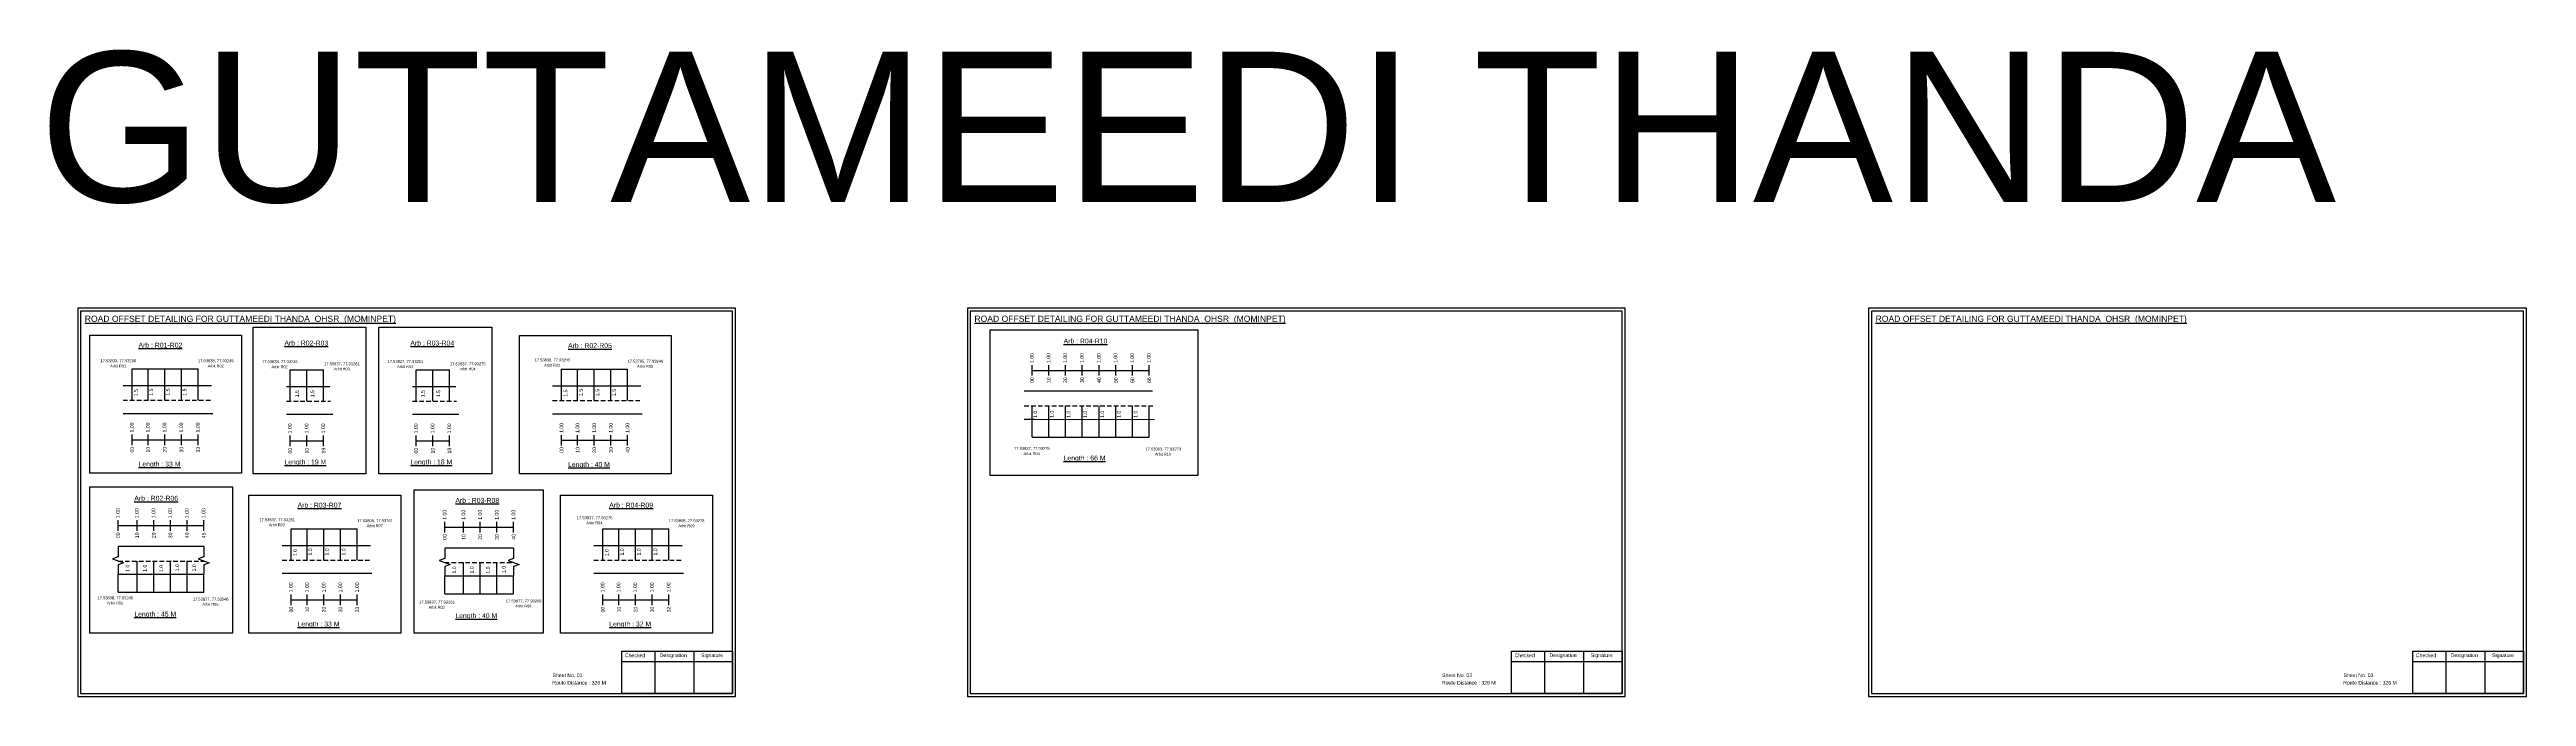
# Model space of a CAD drawing. Header units: inches. Extents: x -117 to 51867, y -12715 to 3423.
# Drawn here: x 14308 to 16327, y -1445 to -917 of the extents above; entities that cross this region are included whole.
import ezdxf

# ---------------------------------------------------------------- set-up
doc = ezdxf.new("R2010")
doc.units = ezdxf.units.IN
doc.header["$MEASUREMENT"] = 0
doc.linetypes.add('DASHED2', pattern=[0.375, 0.25, -0.125])
doc.layers.add('PDF_Geometry', color=7, linetype='Continuous')
doc.layers.add('PDF_Text', color=5, linetype='Continuous')
doc.styles.add('PDF Arial', font='arial.ttf')
doc.styles.get("Standard").update_dxf_attribs({"font": 'arial.ttf'})

msp = doc.modelspace()

# ---------------------------------------------------------------- linework, layer by layer
for p, q in [((14367.5, -1191.3), (14439.6, -1191.3)), ((14374.9, -1203.2), (14374.9, -1177.6)), ((14387.9, -1203.2), (14387.9, -1177.6)), ((14401.5, -1203.2), (14401.5, -1177.6)), ((14415.1, -1203.2), (14415.1, -1177.6)), ((14428.7, -1203.2), (14428.7, -1177.6)), ((14503.8, -1203.9), (14503.8, -1178.4)), ((14517.4, -1203.9), (14517.4, -1178.4)), ((14531, -1203.9), (14531, -1178.4)), ((14606.5, -1203.9), (14606.5, -1178.4)), ((14620.1, -1203.9), (14620.1, -1178.4)), ((14633.7, -1203.9), (14633.7, -1178.4)), ((14717.8, -1191.6), (14789.8, -1191.6)), ((14725.1, -1203.5), (14725.1, -1178)), ((14738.2, -1203.5), (14738.2, -1178)), ((14751.8, -1203.5), (14751.8, -1178)), ((14765.4, -1203.5), (14765.4, -1178)), ((14779, -1203.5), (14779, -1178)), ((14500.8, -1192.1), (14536.2, -1192.1)), ((14603.5, -1192.1), (14638.9, -1192.1)), ((15207.1, -1195.9), (15102.4, -1195.9)), ((15108.8, -1233.4), (15108.8, -1207.8)), ((15122.4, -1233.4), (15122.4, -1207.8)), ((15136, -1233.4), (15136, -1207.8)), ((15149.6, -1233.4), (15149.6, -1207.8)), ((15163.4, -1233.4), (15163.4, -1207.8)), ((15177, -1233.4), (15177, -1207.8)), ((15190.6, -1233.4), (15190.6, -1207.8)), ((15204.2, -1233.4), (15204.2, -1207.8)), ((14367.5, -1214), (14440.6, -1214)), ((14500.8, -1214.7), (14538.6, -1214.7)), ((14603.5, -1214.7), (14641.3, -1214.7)), ((14717.8, -1214.3), (14790.8, -1214.3)), ((15102.4, -1218.6), (15110.4, -1218.6)), ((15110.4, -1218.6), (15208.7, -1218.9)), ((14504.6, -1333.6), (14504.6, -1308.1)), ((14517.6, -1333.6), (14517.6, -1308.1)), ((14531.2, -1333.6), (14531.2, -1308.1)), ((14544.8, -1333.6), (14544.8, -1308.1)), ((14558.4, -1333.6), (14558.4, -1308.1)), ((14758.8, -1333.6), (14758.8, -1308.1)), ((14771.8, -1333.6), (14771.8, -1308.1)), ((14785.4, -1333.6), (14785.4, -1308.1)), ((14799, -1333.6), (14799, -1308.1)), ((14812.6, -1333.6), (14812.6, -1308.1)), ((14433.3, -1322.5), (14363.5, -1322.5)), ((14497.3, -1321.7), (14569.3, -1321.7)), ((14686, -1323.8), (14629.8, -1323.8)), ((14751.4, -1321.7), (14823.5, -1321.7)), ((14363.5, -1345.2), (14433.3, -1345.2)), ((14363.5, -1359.9), (14363.5, -1345.2)), ((14378.9, -1359.9), (14378.9, -1334.4)), ((14392.5, -1359.9), (14392.5, -1334.4)), ((14406.1, -1359.9), (14406.1, -1334.4)), ((14419.7, -1359.9), (14419.7, -1334.4)), ((14433.3, -1359.9), (14433.3, -1345.2)), ((14497.3, -1344.4), (14570.3, -1344.4)), ((14629.8, -1346.5), (14686, -1346.5)), ((14629.8, -1361.2), (14629.8, -1346.5)), ((14645.2, -1361.2), (14645.2, -1335.7)), ((14658.8, -1361.2), (14658.8, -1335.7)), ((14672.4, -1361.2), (14672.4, -1335.7)), ((14686, -1361.2), (14686, -1346.5)), ((14751.4, -1344.4), (14824.5, -1344.4))]:
    msp.add_line(p, q)
at = {"color": 5}
for p, q in [((14374.9, -1177.6), (14428.7, -1177.6)), ((14503.8, -1178.4), (14531, -1178.4)), ((14606.5, -1178.4), (14633.7, -1178.4)), ((14725.1, -1178), (14779, -1178)), ((15108.8, -1233.4), (15204.2, -1233.4)), ((14504.6, -1308.1), (14558.4, -1308.1)), ((14758.8, -1308.1), (14812.6, -1308.1)), ((14363.5, -1359.9), (14433.3, -1359.9)), ((14629.8, -1361.2), (14686, -1361.2))]:
    msp.add_line(p, q, dxfattribs=at)
at = {"color": 217, "true_color": 0x93278f}
for p, q in [((15108.8, -1183.2), (15108.8, -1174.7)), ((15108.8, -1179), (15204.2, -1178.9)), ((15122.4, -1183.2), (15122.4, -1174.7)), ((15136, -1183.2), (15136, -1174.7)), ((15149.6, -1183.2), (15149.6, -1174.7)), ((15163.4, -1183.2), (15163.4, -1174.7)), ((15177, -1183.2), (15177, -1174.7)), ((15190.6, -1183.2), (15190.6, -1174.7)), ((15204.2, -1183.2), (15204.2, -1174.7)), ((14374.9, -1239.9), (14374.9, -1231.3)), ((14387.9, -1239.9), (14387.9, -1231.3)), ((14401.5, -1239.9), (14401.5, -1231.3)), ((14415.1, -1239.9), (14415.1, -1231.3)), ((14428.7, -1239.9), (14428.7, -1231.3)), ((14503.8, -1240.6), (14503.8, -1232.1)), ((14517.4, -1240.6), (14517.4, -1232.1)), ((14531, -1240.6), (14531, -1232.1)), ((14606.5, -1240.6), (14606.5, -1232.1)), ((14620.1, -1240.6), (14620.1, -1232.1)), ((14633.7, -1240.6), (14633.7, -1232.1)), ((14725.1, -1240.2), (14725.1, -1231.7)), ((14738.2, -1240.2), (14738.2, -1231.7)), ((14751.8, -1240.2), (14751.8, -1231.7)), ((14765.4, -1240.2), (14765.4, -1231.7)), ((14779, -1240.2), (14779, -1231.7)), ((14374.9, -1235.6), (14428.7, -1235.6)), ((14503.8, -1236.4), (14531, -1236.4)), ((14606.5, -1236.4), (14633.7, -1236.4)), ((14725.1, -1235.9), (14779, -1235.9)), ((14363.5, -1309.7), (14363.5, -1301.2)), ((14363.5, -1305.5), (14433.3, -1305.5)), ((14378.9, -1309.7), (14378.9, -1301.2)), ((14392.5, -1309.7), (14392.5, -1301.2)), ((14406.1, -1309.7), (14406.1, -1301.2)), ((14419.7, -1309.7), (14419.7, -1301.2)), ((14433.3, -1309.7), (14433.3, -1301.2)), ((14629.8, -1311.1), (14629.8, -1302.5)), ((14629.8, -1306.8), (14686, -1306.8)), ((14645.2, -1311.1), (14645.2, -1302.5)), ((14658.8, -1311.1), (14658.8, -1302.5)), ((14672.4, -1311.1), (14672.4, -1302.5)), ((14686, -1311.1), (14686, -1302.5)), ((14504.6, -1370.3), (14504.6, -1361.7)), ((14504.6, -1366), (14558.4, -1366)), ((14517.6, -1370.3), (14517.6, -1361.7)), ((14531.2, -1370.3), (14531.2, -1361.7)), ((14544.8, -1370.3), (14544.8, -1361.7)), ((14558.4, -1370.3), (14558.4, -1361.7)), ((14758.8, -1370.3), (14758.8, -1361.7)), ((14758.8, -1366), (14812.6, -1366)), ((14771.8, -1370.3), (14771.8, -1361.7)), ((14785.4, -1370.3), (14785.4, -1361.7)), ((14799, -1370.3), (14799, -1361.7)), ((14812.6, -1370.3), (14812.6, -1361.7))]:
    msp.add_line(p, q, dxfattribs=at)
at = {"linetype": 'DASHED2', "ltscale": 15}
for p, q in [((14367.5, -1203.2), (14440.1, -1203.2)), ((14500.8, -1203.9), (14536.7, -1203.9)), ((14603.5, -1203.9), (14639.4, -1203.9)), ((14717.8, -1203.5), (14790.3, -1203.5)), ((15102.4, -1207.8), (15207.8, -1207.8)), ((14363.5, -1334.4), (14433.3, -1334.4)), ((14497.3, -1333.6), (14569.8, -1333.6)), ((14629.8, -1335.7), (14686, -1335.7)), ((14751.4, -1333.6), (14824, -1333.6))]:
    msp.add_line(p, q, dxfattribs=at)
for points in [[(14340.4, -1150.2), (14464.2, -1150.2), (14464.2, -1262.8), (14340.4, -1262.8)], [(14473.6, -1143.6), (14565.5, -1143.6), (14565.5, -1263.2), (14473.6, -1263.2)], [(14576.2, -1143.6), (14668.2, -1143.6), (14668.2, -1263.2), (14576.2, -1263.2)], [(14690.7, -1150.5), (14814.5, -1150.5), (14814.5, -1263.2), (14690.7, -1263.2)], [(15074.5, -1145.9), (15244.1, -1145.9), (15244.1, -1264.7), (15074.5, -1264.7)], [(14340.4, -1274), (14456.8, -1274), (14456.8, -1393.3), (14340.4, -1393.3)], [(14470.1, -1280.6), (14593.9, -1280.6), (14593.9, -1393.3), (14470.1, -1393.3)], [(14604.9, -1276.2), (14710.1, -1276.2), (14710.1, -1393.3), (14604.9, -1393.3)], [(14724.3, -1280.6), (14848.1, -1280.6), (14848.1, -1393.3), (14724.3, -1393.3)]]:
    msp.add_lwpolyline(points, close=True)
at = {"linetype": 'Continuous'}
for points in [[(14363.5, -1322.5), (14363.5, -1331.1), (14359, -1332.7), (14368, -1336), (14363.5, -1337.6), (14363.5, -1345.2)], [(14433.3, -1322.5), (14433.3, -1331.1), (14428.8, -1332.7), (14437.8, -1336), (14433.3, -1337.6), (14433.3, -1345.2)], [(14629.8, -1323.8), (14629.8, -1332.4), (14625.3, -1334), (14634.3, -1337.3), (14629.8, -1339), (14629.8, -1346.5)], [(14686, -1323.8), (14686, -1332.4), (14681.5, -1334), (14690.5, -1337.3), (14686, -1339), (14686, -1346.5)], [(14686, -1323.8), (14686, -1332.4), (14681.5, -1334), (14690.5, -1337.3), (14686, -1339), (14686, -1346.5)]]:
    msp.add_lwpolyline(points, dxfattribs=at)
at = {"layer": 'PDF_Geometry'}
for points in [[(14330.5, -1128.2), (14330.5, -1444.9), (14867, -1444.9), (14867, -1128.2)], [(14332.8, -1130.5), (14332.8, -1442.5), (14864.5, -1442.5), (14864.5, -1130.5)], [(15056, -1128.2), (15056, -1444.9), (15592.4, -1444.9), (15592.4, -1128.2)], [(15058.3, -1130.5), (15058.3, -1442.5), (15590, -1442.5), (15590, -1130.5)], [(15791, -1128.2), (15791, -1444.9), (16327.4, -1444.9), (16327.4, -1128.2)], [(15793.3, -1130.5), (15793.3, -1442.5), (16325, -1442.5), (16325, -1130.5)]]:
    msp.add_lwpolyline(points, close=True, dxfattribs=at)
at = {"layer": 'PDF_Geometry', "color": 242, "true_color": 0xcc1f26}
for points in [[(14864.5, -1442.6), (14774.2, -1442.6), (14774.2, -1408), (14864.5, -1408)], [(15590, -1442.6), (15499.7, -1442.6), (15499.7, -1408), (15590, -1408)], [(16325, -1442.6), (16234.7, -1442.6), (16234.7, -1408), (16325, -1408)]]:
    msp.add_lwpolyline(points, close=True, dxfattribs=at)
for points in [[(14801.2, -1408), (14801.2, -1442.6)], [(14832.9, -1408), (14832.9, -1442.6)], [(15526.7, -1408), (15526.7, -1442.6)], [(15558.4, -1408), (15558.4, -1442.6)], [(16261.7, -1408), (16261.7, -1442.6)], [(16293.4, -1408), (16293.4, -1442.6)], [(14774.2, -1416.3), (14864.5, -1416.3)], [(15499.7, -1416.3), (15590, -1416.3)], [(16234.7, -1416.3), (16325, -1416.3)]]:
    msp.add_lwpolyline(points, dxfattribs=at)

# ---------------------------------------------------------------- texts
for s, height, p in [('GUTTAMEEDI THANDA', 122.535, (14298.9, -1041.5)), ('Sheet No. 01', 3, (14717.7, -1429.1)), ('Route Distance : 326 M', 3, (14717.5, -1435.2)), ('Route Distance : 326 M', 3, (15443, -1435.2)), ('Sheet No. 02', 3, (15443.2, -1429.1)), ('Route Distance : 326 M', 3, (16178, -1435.2)), ('Sheet No. 03', 3, (16178.2, -1429.1))]:
    msp.add_text(s, height=height).set_placement(p)
at = {"color": 242, "true_color": 0xcd2027}
for s, height, p in [('%%UROAD OFFSET DETAILING FOR GUTTAMEEDI THANDA  OHSR  (MOMINPET)', 5, (14336.3, -1139.3)), ('%%UROAD OFFSET DETAILING FOR GUTTAMEEDI THANDA  OHSR  (MOMINPET)', 5, (15061.8, -1139.3)), ('%%UROAD OFFSET DETAILING FOR GUTTAMEEDI THANDA  OHSR  (MOMINPET)', 5, (15796.7, -1139.3)), ('%%UArb : R01-R02', 4, (14380.1, -1160.3)), ('%%UArb : R02-R03', 4, (14499.1, -1158.6)), ('%%UArb : R03-R04', 4, (14601.8, -1158.6)), ('%%UArb : R02-R05', 4, (14730.4, -1160.7)), ('%%UArb : R04-R10', 4, (15134.5, -1156.9)), ('%%ULength : 19 M', 4, (14499.1, -1255.6)), ('%%ULength : 18 M', 4, (14601.8, -1255.6)), ('%%ULength : 66 M', 4, (15134.5, -1252.4)), ('%%ULength : 33 M', 4, (14380.1, -1257.3)), ('%%ULength : 40 M', 4, (14730.4, -1257.7)), ('%%UArb : R02-R06', 4, (14376.7, -1285.2)), ('%%UArb : R03-R07', 4, (14509.8, -1290.8)), ('%%UArb : R03-R08', 4, (14638.5, -1287)), ('%%UArb : R04-R09', 4, (14764, -1290.8)), ('%%ULength : 45 M', 4, (14376.7, -1379.7)), ('%%ULength : 33 M', 4, (14509.8, -1387.8)), ('%%ULength : 40 M', 4, (14638.5, -1381)), ('%%ULength : 32 M', 4, (14764, -1387.8))]:
    msp.add_text(s, height=height, dxfattribs=at).set_placement(p)
at = {"color": 5}
for s, height, p in [('17.53833, 77.93208', 2.34, (14349.1, -1172.2)), ('17.53838, 77.93245', 2.34, (14428.6, -1172.2)), ('17.53838, 77.93245', 2.34, (14480.8, -1173)), ('17.53837, 77.93261', 2.34, (14583.2, -1172.8)), ('17.53838, 77.93245', 2.34, (14703.1, -1171.6)), ('17.53795, 77.93246', 2.34, (14778.9, -1172.6)), ('Arbit R01', 2.25, (14357, -1176.4)), ('Arbit R02', 2.25, (14436.5, -1176.4)), ('Arbit R02', 2.25, (14488.6, -1177.1)), ('17.53837, 77.93261', 2.34, (14531.4, -1174.7)), ('Arbit R03', 2.25, (14539.3, -1178.8)), ('Arbit R03', 2.25, (14591, -1176.9)), ('17.53837, 77.93275', 2.34, (14634.1, -1174.7)), ('Arbit R04', 2.25, (14641.9, -1178.8)), ('Arbit R02', 2.25, (14710.9, -1175.8)), ('Arbit R05', 2.25, (14786.7, -1176.7)), ('17.53837, 77.93275', 2.34, (15094.1, -1243.7)), ('Arbit R04', 2.25, (15101.9, -1247.9)), ('17.53903, 77.93273', 2.34, (15201.2, -1244.2)), ('Arbit R10', 2.25, (15209, -1248.4)), ('17.53837, 77.93261', 2.34, (14478.6, -1301.9)), ('Arbit R03', 2.25, (14486.4, -1306)), ('17.53808, 77.93261', 2.34, (14558.4, -1302.7)), ('Arbit R07', 2.25, (14566.2, -1306.8)), ('17.53837, 77.93275', 2.34, (14737.5, -1300.3)), ('Arbit R04', 2.25, (14745.3, -1304.4)), ('17.53808, 77.93275', 2.34, (14812.5, -1302.7)), ('Arbit R09', 2.25, (14820.4, -1306.8)), ('17.53838, 77.93245', 2.34, (14346.6, -1365.6)), ('Arbit R02', 2.25, (14354.4, -1369.7)), ('17.53877, 77.93546', 2.34, (14424.4, -1366.7)), ('Arbit R06', 2.25, (14432.2, -1370.8)), ('17.53837, 77.93261', 2.34, (14608.9, -1369.1)), ('Arbit R03', 2.25, (14616.7, -1373.2)), ('17.53877, 77.93266', 2.34, (14679.6, -1368.2)), ('Arbit R08', 2.25, (14687.4, -1372.3))]:
    msp.add_text(s, height=height, dxfattribs=at).set_placement(p)
at = {"color": 217, "true_color": 0x93278f}
for s, p in [('1.00', (15110.1, -1172.9)), ('1.00', (15123.7, -1172.9)), ('1.00', (15137.3, -1172.9)), ('1.00', (15150.9, -1172.9)), ('1.00', (15164.7, -1172.9)), ('1.00', (15178.3, -1172.9)), ('1.00', (15191.9, -1172.9)), ('1.00', (15205.5, -1172.9)), ('00', (15110.2, -1189.2)), ('10', (15123.8, -1189.2)), ('20', (15137.4, -1189.2)), ('30', (15151, -1189.2)), ('40', (15164.9, -1189.2)), ('50', (15178.5, -1189.2)), ('60', (15192.1, -1189.2)), ('66', (15205.7, -1189.2)), ('1.00', (14376.2, -1229.6)), ('1.00', (14389.2, -1229.6)), ('1.00', (14402.8, -1229.6)), ('1.00', (14416.4, -1229.6)), ('1.00', (14430, -1229.6)), ('1.00', (14505.1, -1230.3)), ('1.00', (14518.7, -1230.3)), ('1.00', (14532.3, -1230.3)), ('1.00', (14607.8, -1230.3)), ('1.00', (14621.4, -1230.3)), ('1.00', (14635, -1230.3)), ('1.00', (14726.5, -1229.9)), ('1.00', (14739.5, -1229.9)), ('1.00', (14753.1, -1229.9)), ('1.00', (14766.7, -1229.9)), ('1.00', (14780.3, -1229.9)), ('00', (14376.4, -1245.9)), ('10', (14389.4, -1245.9)), ('20', (14403, -1245.9)), ('30', (14416.6, -1245.9)), ('33', (14430.2, -1245.9)), ('00', (14505.3, -1246.7)), ('10', (14518.9, -1246.7)), ('19', (14532.5, -1246.7)), ('00', (14607.9, -1246.7)), ('10', (14621.5, -1246.7)), ('18', (14635.1, -1246.7)), ('00', (14726.6, -1246.2)), ('10', (14739.7, -1246.2)), ('20', (14753.3, -1246.2)), ('30', (14766.9, -1246.2)), ('40', (14780.5, -1246.2)), ('1.00', (14364.8, -1299.4)), ('1.00', (14380.2, -1299.4)), ('1.00', (14393.8, -1299.4)), ('1.00', (14407.4, -1299.4)), ('1.00', (14421, -1299.4)), ('1.00', (14434.6, -1299.4)), ('00', (14365, -1315.8)), ('10', (14380.4, -1315.8)), ('20', (14394, -1315.8)), ('30', (14407.6, -1315.8)), ('40', (14421.2, -1315.8)), ('45', (14434.8, -1315.8)), ('1.00', (14631.2, -1300.8)), ('00', (14631.3, -1317.1)), ('1.00', (14646.5, -1300.8)), ('10', (14646.7, -1317.1)), ('1.00', (14660.1, -1300.8)), ('20', (14660.3, -1317.1)), ('1.00', (14673.7, -1300.8)), ('30', (14673.9, -1317.1)), ('1.00', (14687.3, -1300.8)), ('40', (14687.5, -1317.1)), ('1.00', (14505.9, -1360)), ('1.00', (14519, -1360)), ('1.00', (14532.6, -1360)), ('1.00', (14546.2, -1360)), ('1.00', (14559.8, -1360)), ('1.00', (14760.1, -1360)), ('1.00', (14773.1, -1360)), ('1.00', (14786.7, -1360)), ('1.00', (14800.3, -1360)), ('1.00', (14813.9, -1360)), ('00', (14506.1, -1376.3)), ('10', (14519.1, -1376.3)), ('20', (14532.7, -1376.3)), ('30', (14546.3, -1376.3)), ('33', (14559.9, -1376.3)), ('00', (14760.2, -1376.3)), ('10', (14773.3, -1376.3)), ('20', (14786.9, -1376.3)), ('30', (14800.5, -1376.3)), ('32', (14814.1, -1376.3))]:
    msp.add_text(s, height=3, rotation=90, dxfattribs=at).set_placement(p)
for s, p in [('1.5', (14379.5, -1200)), ('1.5', (14392, -1199.5)), ('1.5', (14405.6, -1199.5)), ('1.5', (14419.2, -1199.5)), ('1.5', (14510.9, -1200.8)), ('1.5', (14523.4, -1200.8)), ('1.5', (14613.5, -1200.8)), ('1.5', (14626.1, -1200.8)), ('1.5', (14729.8, -1200.3)), ('1.5', (14742.2, -1199.8)), ('1.5', (14755.8, -1199.8)), ('1.5', (14769.4, -1199.8)), ('1.0', (15112.9, -1217.6)), ('1.0', (15126.4, -1217.6)), ('1.0', (15140, -1217.6)), ('1.0', (15153.6, -1217.6)), ('1.0', (15167.5, -1217.6)), ('1.0', (15181.1, -1217.6)), ('1.0', (15194.7, -1217.6)), ('1.0', (14509.2, -1330.4)), ('1.0', (14521.7, -1329.9)), ('1.0', (14535.3, -1329.9)), ('1.0', (14548.9, -1329.9)), ('1.0', (14763.4, -1330.4)), ('1.0', (14775.9, -1329.9)), ('1.0', (14789.5, -1329.9)), ('1.0', (14803.1, -1329.9)), ('1.0', (14372.7, -1343.2)), ('1.0', (14386.9, -1343.2)), ('1.0', (14400.2, -1343.4)), ('1.0', (14413.1, -1342.9)), ('1.0', (14426.9, -1342.9)), ('1.0', (14639, -1344.6)), ('1.0', (14653.3, -1344.6)), ('1.0', (14666.5, -1344.7)), ('1.0', (14679.4, -1344.2))]:
    msp.add_text(s, height=3, rotation=90).set_placement(p)
at = {"layer": 'PDF_Text', "color": 7, "attachment_point": 7, "style": 'PDF Arial'}
for s, insert, char_height in [('Checked', (14776.8, -1412.9), 3), ('Designation', (14805.2, -1413.7), 3.001), ('Signature', (14838.9, -1413.7), 3), ('Checked', (15502.3, -1412.9), 3), ('Designation', (15530.7, -1413.7), 3.001), ('Signature', (15564.4, -1413.7), 3), ('Checked', (16237.3, -1412.9), 3), ('Designation', (16265.7, -1413.7), 3.001), ('Signature', (16299.3, -1413.7), 3)]:
    msp.add_mtext(s, dxfattribs=dict(at, insert=insert, char_height=char_height))

doc.saveas('drawing.dxf')
